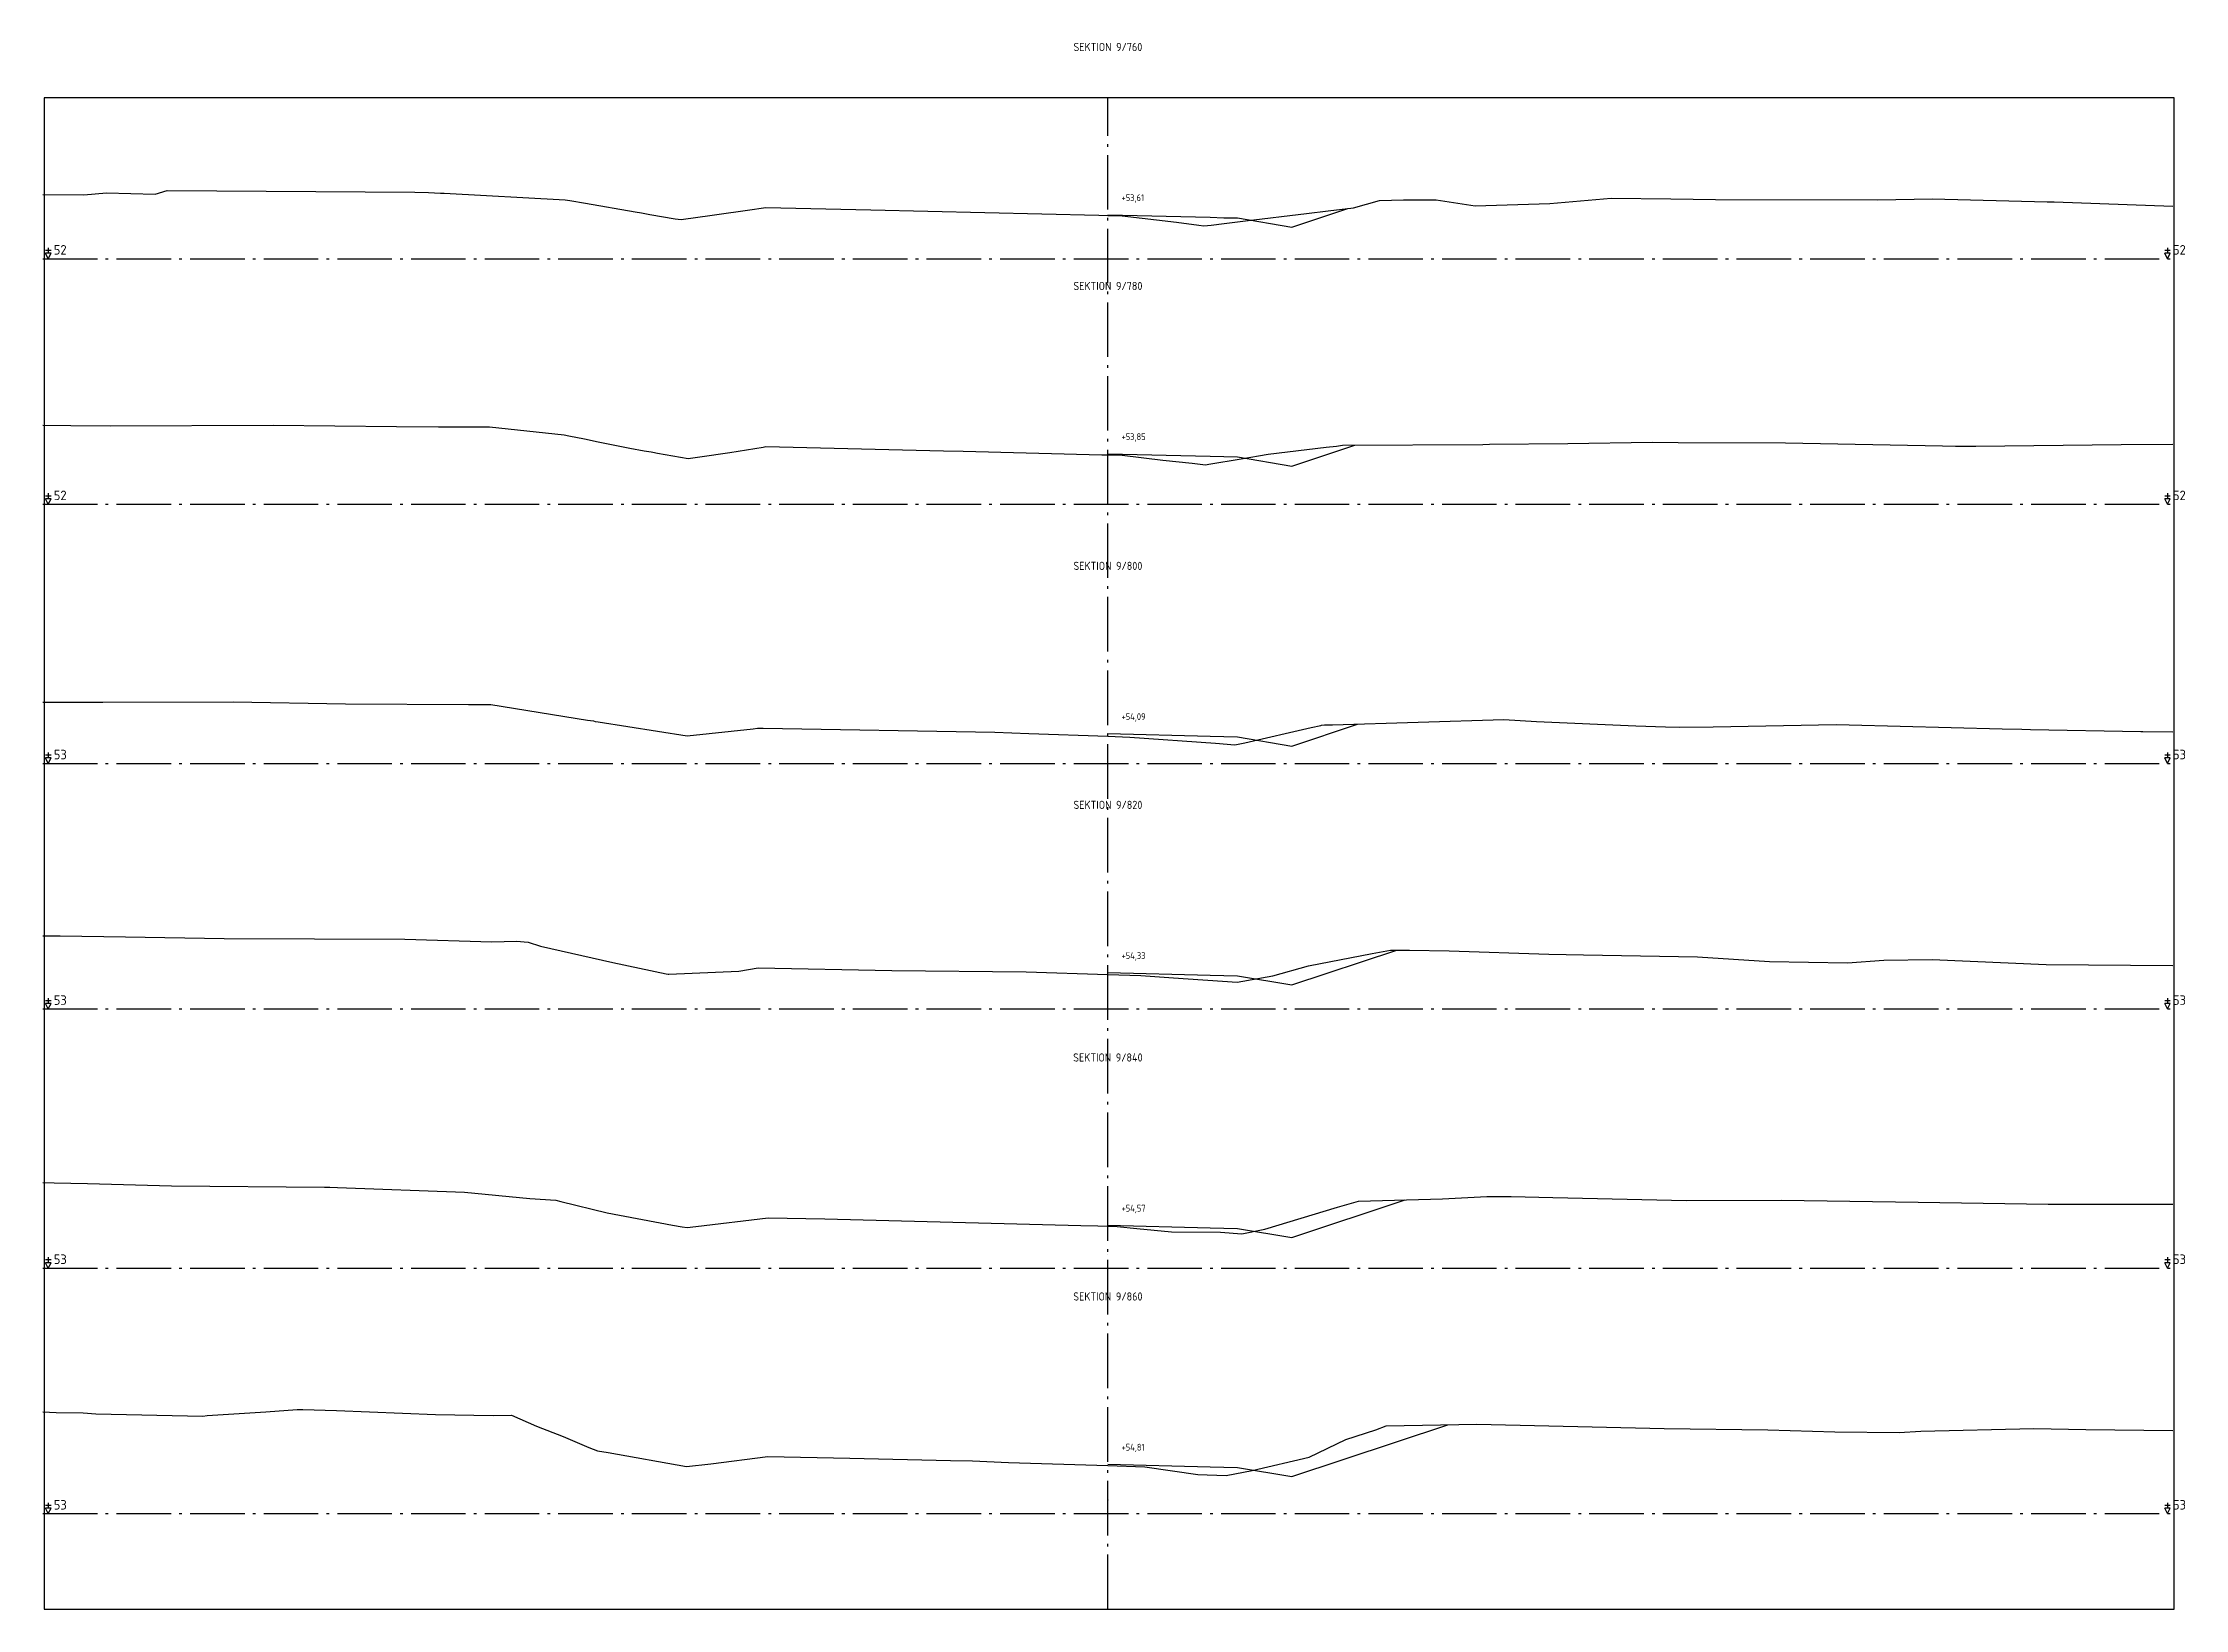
# Model space of a CAD drawing. Header units: metres. Extents: x 164066 to 165347, y 6228109 to 6230364.
# Drawn here: x 164495.4 to 164574, y 6229784.2 to 6229841.6 of the extents above; entities that cross this region are included whole.
import ezdxf
from ezdxf.enums import TextEntityAlignment as Align

# ---------------------------------------------------------------- set-up
doc = ezdxf.new("R2010")
doc.units = ezdxf.units.M
doc.header["$LTSCALE"] = 0.1
doc.linetypes.add('CENTRUMLINJE', pattern=[27, 20, -3, 1, -3])
for name, color, linetype in [('M-000', 7, 'Continuous'), ('M-372A', 3, 'Continuous'), ('M-374C', 6, 'Continuous'), ('M-378A', 7, 'CENTRUMLINJE'), ('M-378AT', 4, 'Continuous'), ('M-378B', 4, 'CENTRUMLINJE'), ('M-378BT', 4, 'Continuous'), ('T19202X', 4, 'Continuous')]:
    doc.layers.add(name, color=color, linetype=linetype)
doc.styles.add('ISO35', font='ISO3098', dxfattribs={"height": 3.5})
doc.styles.add('P_ISO_25', font='ISO', dxfattribs={"height": 2.5})
doc.styles.add('P_ISO_30', font='ISO', dxfattribs={"height": 3})

msp = doc.modelspace()

# ---------------------------------------------------------------- texts
at = {"layer": 'M-378AT', "style": 'ISO35'}
for s, p in [('52', (164495.844, 6229833.804)), ('52', (164573.544, 6229833.804)), ('52', (164495.844, 6229824.804)), ('52', (164573.544, 6229824.804)), ('53', (164495.844, 6229815.304)), ('53', (164573.544, 6229815.304)), ('53', (164495.844, 6229806.304)), ('53', (164573.544, 6229806.304)), ('53', (164495.844, 6229796.804)), ('53', (164573.544, 6229796.804)), ('53', (164495.844, 6229787.804)), ('53', (164573.544, 6229787.804))]:
    msp.add_text(s, height=0.35, dxfattribs=at).set_placement(p)
at = {"layer": 'M-378BT', "style": 'P_ISO_30'}
for s, p in [('SEKTION 9/760', (164534.494, 6229841.265)), ('SEKTION 9/780', (164534.494, 6229832.505)), ('SEKTION 9/800', (164534.494, 6229822.245)), ('SEKTION 9/820', (164534.494, 6229813.485)), ('SEKTION 9/840', (164534.494, 6229804.225)), ('SEKTION 9/860', (164534.494, 6229795.465))]:
    msp.add_text(s, height=0.3, dxfattribs=at).set_placement(p, align=Align.CENTER)
at = {"layer": 'M-378BT', "style": 'P_ISO_25'}
for s, p in [('+53,61', (164534.994, 6229835.765)), ('+53,85', (164534.994, 6229827.005)), ('+54,09', (164534.994, 6229816.745)), ('+54,33', (164534.994, 6229807.985)), ('+54,57', (164534.994, 6229798.725)), ('+54,81', (164534.994, 6229789.965))]:
    msp.add_text(s, height=0.25, dxfattribs=at).set_placement(p)

# ---------------------------------------------------------------- linework, layer by layer
at = {"layer": 'M-000'}
msp.add_lwpolyline([(164495.494, 6229784.154), (164573.594, 6229784.154), (164573.594, 6229839.554), (164495.494, 6229839.554), (164495.494, 6229784.154)], dxfattribs=at)
at = {"layer": 'M-372A', "color": 3, "linetype": 'Continuous'}
for points in [[(164495.444, 6229836.004), (164496.946, 6229835.989), (164497.773, 6229836.071), (164499.565, 6229836.025), (164500.001, 6229836.158), (164509.083, 6229836.096), (164509.579, 6229836.084), (164510.028, 6229836.061), (164510.157, 6229836.052), (164514.599, 6229835.817), (164514.766, 6229835.788), (164515.338, 6229835.688), (164517.159, 6229835.371), (164517.391, 6229835.33), (164517.702, 6229835.276), (164518.625, 6229835.115), (164518.852, 6229835.089), (164519.99, 6229835.253), (164521.449, 6229835.463), (164521.785, 6229835.511), (164521.954, 6229835.535), (164525.799, 6229835.445), (164534.166, 6229835.25), (164534.494, 6229835.242), (164534.787, 6229835.235), (164535.012, 6229835.23), (164537.004, 6229834.988), (164537.83, 6229834.887), (164538.014, 6229834.861), (164538.28, 6229834.888), (164538.753, 6229834.945), (164539.342, 6229835.016), (164539.545, 6229835.041), (164541.778, 6229835.311), (164542.574, 6229835.407), (164543.5, 6229835.519), (164544.449, 6229835.79), (164545.329, 6229835.807), (164546.527, 6229835.807), (164547.964, 6229835.588), (164550.693, 6229835.678), (164552.943, 6229835.868), (164555.134, 6229835.846), (164556.766, 6229835.826), (164562.718, 6229835.807), (164564.721, 6229835.853), (164568.93, 6229835.743), (164569.064, 6229835.739), (164569.19, 6229835.733), (164573.544, 6229835.576)], [(164495.444, 6229827.553), (164496.474, 6229827.535), (164497.914, 6229827.528), (164503.889, 6229827.555), (164508.416, 6229827.508), (164509.956, 6229827.495), (164510.662, 6229827.487), (164511.825, 6229827.491), (164514.561, 6229827.196), (164514.732, 6229827.161), (164515.303, 6229827.046), (164515.802, 6229826.945), (164516.97, 6229826.708), (164517.497, 6229826.616), (164517.753, 6229826.572), (164517.809, 6229826.562), (164517.978, 6229826.532), (164519.109, 6229826.335), (164519.528, 6229826.395), (164520.635, 6229826.554), (164521.242, 6229826.651), (164521.855, 6229826.749), (164521.956, 6229826.765), (164528.461, 6229826.613), (164529.191, 6229826.595), (164534.277, 6229826.469), (164534.44, 6229826.465), (164534.494, 6229826.464), (164535.016, 6229826.451), (164536.508, 6229826.269), (164537.585, 6229826.154), (164538.077, 6229826.101), (164538.193, 6229826.12), (164539.385, 6229826.32), (164540.367, 6229826.485), (164542.492, 6229826.741), (164542.878, 6229826.788), (164543.095, 6229826.814), (164548.239, 6229826.844), (164548.49, 6229826.85), (164551.361, 6229826.881), (164554.455, 6229826.926), (164555.398, 6229826.922), (164559.336, 6229826.906), (164565.095, 6229826.794), (164565.57, 6229826.785), (164566.319, 6229826.787), (164571.65, 6229826.838), (164573.544, 6229826.855)], [(164495.444, 6229817.403), (164497.641, 6229817.397), (164502.426, 6229817.417), (164506.539, 6229817.337), (164511.048, 6229817.309), (164511.874, 6229817.316), (164515.41, 6229816.734), (164515.634, 6229816.719), (164515.698, 6229816.691), (164515.707, 6229816.687), (164515.807, 6229816.673), (164519.07, 6229816.161), (164521.491, 6229816.427), (164521.645, 6229816.446), (164521.849, 6229816.443), (164530.345, 6229816.304), (164531.593, 6229816.256), (164534.494, 6229816.149), (164535.294, 6229816.12), (164538.438, 6229815.891), (164539.143, 6229815.838), (164539.517, 6229815.909), (164541.948, 6229816.468), (164542.301, 6229816.546), (164542.326, 6229816.56), (164542.431, 6229816.566), (164542.735, 6229816.564), (164549.016, 6229816.762), (164550.204, 6229816.686), (164553.845, 6229816.528), (164554.933, 6229816.493), (164555.451, 6229816.486), (164556.683, 6229816.491), (164561.193, 6229816.579), (164561.677, 6229816.563), (164567.288, 6229816.422), (164568.006, 6229816.404), (164568.322, 6229816.393), (164572.368, 6229816.318), (164572.416, 6229816.322), (164572.442, 6229816.318), (164573.544, 6229816.309)], [(164495.444, 6229808.839), (164496.076, 6229808.831), (164498.471, 6229808.797), (164502.096, 6229808.734), (164508.717, 6229808.714), (164511.901, 6229808.611), (164512.807, 6229808.642), (164513.239, 6229808.6), (164513.689, 6229808.461), (164516.339, 6229807.853), (164518.302, 6229807.436), (164518.376, 6229807.423), (164518.394, 6229807.424), (164520.966, 6229807.535), (164521.674, 6229807.656), (164526.572, 6229807.558), (164531.493, 6229807.512), (164534.494, 6229807.415), (164535.699, 6229807.375), (164536.9, 6229807.295), (164539.238, 6229807.14), (164540.54, 6229807.362), (164541.849, 6229807.734), (164544.185, 6229808.192), (164544.854, 6229808.311), (164545.547, 6229808.309), (164547.002, 6229808.28), (164550.666, 6229808.168), (164551.935, 6229808.137), (164556.115, 6229808.062), (164558.756, 6229807.894), (164561.613, 6229807.843), (164562.948, 6229807.948), (164564.714, 6229807.966), (164568.893, 6229807.789), (164573.544, 6229807.741)], [(164495.444, 6229799.789), (164495.861, 6229799.785), (164497.082, 6229799.761), (164500.161, 6229799.665), (164505.771, 6229799.624), (164505.964, 6229799.623), (164506.246, 6229799.61), (164510.901, 6229799.433), (164513.304, 6229799.204), (164514.254, 6229799.141), (164514.432, 6229799.099), (164516.131, 6229798.679), (164518.527, 6229798.228), (164518.885, 6229798.162), (164519.074, 6229798.144), (164519.384, 6229798.179), (164522.041, 6229798.499), (164524.113, 6229798.461), (164533.505, 6229798.222), (164534.13, 6229798.207), (164534.494, 6229798.192), (164534.834, 6229798.178), (164535.561, 6229798.103), (164536.824, 6229797.98), (164538.626, 6229797.976), (164539.404, 6229797.917), (164540.245, 6229798.087), (164542.911, 6229798.893), (164543.681, 6229799.107), (164546.766, 6229799.192), (164548.389, 6229799.276), (164549.285, 6229799.281), (164550.808, 6229799.246), (164555.705, 6229799.128), (164559.193, 6229799.14), (164564.199, 6229799.075), (164568.969, 6229799.001), (164573.544, 6229798.998)], [(164495.444, 6229791.381), (164495.932, 6229791.366), (164496.919, 6229791.348), (164497.388, 6229791.312), (164501.307, 6229791.233), (164501.466, 6229791.255), (164503.617, 6229791.387), (164504.763, 6229791.47), (164504.978, 6229791.47), (164506.212, 6229791.436), (164509.836, 6229791.293), (164511.954, 6229791.254), (164512.629, 6229791.263), (164513.545, 6229790.864), (164514.517, 6229790.477), (164515.464, 6229790.083), (164515.782, 6229789.951), (164516.166, 6229789.894), (164519.045, 6229789.388), (164519.941, 6229789.478), (164522.024, 6229789.75), (164525.035, 6229789.685), (164528.727, 6229789.606), (164529.534, 6229789.586), (164530.844, 6229789.529), (164534.494, 6229789.414), (164535.844, 6229789.372), (164537.797, 6229789.095), (164538.827, 6229789.054), (164539.787, 6229789.239), (164541.868, 6229789.728), (164543.221, 6229790.367), (164544.312, 6229790.728), (164544.697, 6229790.87), (164548.023, 6229790.936), (164554.884, 6229790.778), (164558.689, 6229790.73), (164561.149, 6229790.658), (164563.5, 6229790.635), (164564.305, 6229790.674), (164568.447, 6229790.781), (164570.354, 6229790.742), (164573.544, 6229790.703)]]:
    msp.add_lwpolyline(points, dxfattribs=at)
at = {"layer": 'M-374C', "color": 6, "linetype": 'Continuous'}
for points in [[(164534.489, 6229835.265), (164534.49, 6229835.264), (164534.491, 6229835.265), (164534.492, 6229835.265), (164534.493, 6229835.265), (164534.494, 6229835.265), (164538.244, 6229835.171), (164538.744, 6229835.158), (164539.244, 6229835.146), (164541.244, 6229834.812), (164543.294, 6229835.494)], [(164534.489, 6229826.505), (164534.49, 6229826.504), (164534.491, 6229826.505), (164534.492, 6229826.505), (164534.493, 6229826.505), (164534.494, 6229826.505), (164538.244, 6229826.411), (164538.744, 6229826.398), (164539.244, 6229826.386), (164541.244, 6229826.052), (164543.542, 6229826.817)], [(164534.489, 6229816.245), (164534.49, 6229816.244), (164534.491, 6229816.245), (164534.492, 6229816.245), (164534.493, 6229816.245), (164534.494, 6229816.245), (164538.244, 6229816.151), (164538.744, 6229816.138), (164539.244, 6229816.126), (164541.244, 6229815.792), (164543.65, 6229816.593)], [(164534.489, 6229807.485), (164534.49, 6229807.484), (164534.491, 6229807.485), (164534.492, 6229807.485), (164534.493, 6229807.485), (164534.494, 6229807.485), (164538.244, 6229807.391), (164538.744, 6229807.378), (164539.244, 6229807.366), (164541.244, 6229807.032), (164545.084, 6229808.311)], [(164534.489, 6229798.225), (164534.49, 6229798.224), (164534.491, 6229798.225), (164534.492, 6229798.225), (164534.493, 6229798.225), (164534.494, 6229798.225), (164538.244, 6229798.131), (164538.744, 6229798.118), (164539.244, 6229798.106), (164541.244, 6229797.772), (164545.396, 6229799.155)], [(164534.489, 6229789.465), (164534.49, 6229789.464), (164534.491, 6229789.465), (164534.492, 6229789.465), (164534.493, 6229789.465), (164534.494, 6229789.465), (164538.244, 6229789.371), (164538.744, 6229789.358), (164539.244, 6229789.346), (164541.244, 6229789.012), (164546.96, 6229790.915)]]:
    msp.add_lwpolyline(points, dxfattribs=at)
at = {"layer": 'M-378A'}
for p, q in [((164495.444, 6229833.654), (164573.544, 6229833.654)), ((164495.444, 6229824.654), (164573.544, 6229824.654)), ((164495.444, 6229815.154), (164573.544, 6229815.154)), ((164495.444, 6229806.154), (164573.544, 6229806.154)), ((164495.444, 6229796.654), (164573.544, 6229796.654)), ((164495.444, 6229787.654), (164573.544, 6229787.654))]:
    msp.add_line(p, q, dxfattribs=at)
at = {"layer": 'M-378AT'}
for p, q in [((164495.744, 6229833.954), (164495.544, 6229833.954)), ((164495.644, 6229834.054), (164495.644, 6229833.854)), ((164573.444, 6229833.954), (164573.244, 6229833.954)), ((164573.344, 6229834.054), (164573.344, 6229833.854)), ((164495.644, 6229833.654), (164495.544, 6229833.854)), ((164495.744, 6229833.854), (164495.544, 6229833.854)), ((164495.644, 6229833.654), (164495.744, 6229833.854)), ((164573.344, 6229833.654), (164573.244, 6229833.854)), ((164573.444, 6229833.854), (164573.244, 6229833.854)), ((164573.344, 6229833.654), (164573.444, 6229833.854)), ((164495.744, 6229824.954), (164495.544, 6229824.954)), ((164495.644, 6229824.654), (164495.544, 6229824.854)), ((164495.744, 6229824.854), (164495.544, 6229824.854)), ((164495.644, 6229825.054), (164495.644, 6229824.854)), ((164495.644, 6229824.654), (164495.744, 6229824.854)), ((164573.444, 6229824.954), (164573.244, 6229824.954)), ((164573.344, 6229824.654), (164573.244, 6229824.854)), ((164573.444, 6229824.854), (164573.244, 6229824.854)), ((164573.344, 6229825.054), (164573.344, 6229824.854)), ((164573.344, 6229824.654), (164573.444, 6229824.854)), ((164495.744, 6229815.454), (164495.544, 6229815.454)), ((164495.644, 6229815.154), (164495.544, 6229815.354)), ((164495.744, 6229815.354), (164495.544, 6229815.354)), ((164495.644, 6229815.554), (164495.644, 6229815.354)), ((164495.644, 6229815.154), (164495.744, 6229815.354)), ((164573.444, 6229815.454), (164573.244, 6229815.454)), ((164573.344, 6229815.154), (164573.244, 6229815.354)), ((164573.444, 6229815.354), (164573.244, 6229815.354)), ((164573.344, 6229815.554), (164573.344, 6229815.354)), ((164573.344, 6229815.154), (164573.444, 6229815.354)), ((164495.744, 6229806.454), (164495.544, 6229806.454)), ((164495.644, 6229806.554), (164495.644, 6229806.354)), ((164573.444, 6229806.454), (164573.244, 6229806.454)), ((164573.344, 6229806.554), (164573.344, 6229806.354)), ((164495.644, 6229806.154), (164495.544, 6229806.354)), ((164495.744, 6229806.354), (164495.544, 6229806.354)), ((164495.644, 6229806.154), (164495.744, 6229806.354)), ((164573.344, 6229806.154), (164573.244, 6229806.354)), ((164573.444, 6229806.354), (164573.244, 6229806.354)), ((164573.344, 6229806.154), (164573.444, 6229806.354)), ((164495.644, 6229797.054), (164495.644, 6229796.854)), ((164573.344, 6229797.054), (164573.344, 6229796.854)), ((164495.744, 6229796.954), (164495.544, 6229796.954)), ((164495.644, 6229796.654), (164495.544, 6229796.854)), ((164495.744, 6229796.854), (164495.544, 6229796.854)), ((164495.644, 6229796.654), (164495.744, 6229796.854)), ((164573.444, 6229796.954), (164573.244, 6229796.954)), ((164573.344, 6229796.654), (164573.244, 6229796.854)), ((164573.444, 6229796.854), (164573.244, 6229796.854)), ((164573.344, 6229796.654), (164573.444, 6229796.854)), ((164495.744, 6229787.954), (164495.544, 6229787.954)), ((164495.644, 6229787.654), (164495.544, 6229787.854)), ((164495.744, 6229787.854), (164495.544, 6229787.854)), ((164495.644, 6229788.054), (164495.644, 6229787.854)), ((164495.644, 6229787.654), (164495.744, 6229787.854)), ((164573.444, 6229787.954), (164573.244, 6229787.954)), ((164573.344, 6229787.654), (164573.244, 6229787.854)), ((164573.444, 6229787.854), (164573.244, 6229787.854)), ((164573.344, 6229788.054), (164573.344, 6229787.854)), ((164573.344, 6229787.654), (164573.444, 6229787.854))]:
    msp.add_line(p, q, dxfattribs=at)
at = {"layer": 'M-378B', "linetype": 'CENTRUMLINJE'}
msp.add_line((164534.494, 6229784.154), (164534.494, 6229839.554), dxfattribs=at)
at = {"layer": 'T19202X'}
for centre in [(164534.494, 6229834.154), (164534.494, 6229825.154), (164534.494, 6229815.154), (164534.494, 6229806.154), (164534.494, 6229797.154), (164534.494, 6229788.154)]:
    msp.add_circle(centre, 0.001, dxfattribs=at)

msp.set_redraw_order([(e.dxf.handle, doc.entitydb.next_handle()) for e in msp.query("TEXT MTEXT ATTDEF DIMENSION ARC_DIMENSION")])  # texts and dimensions are drawn at this point

doc.saveas('drawing.dxf')
